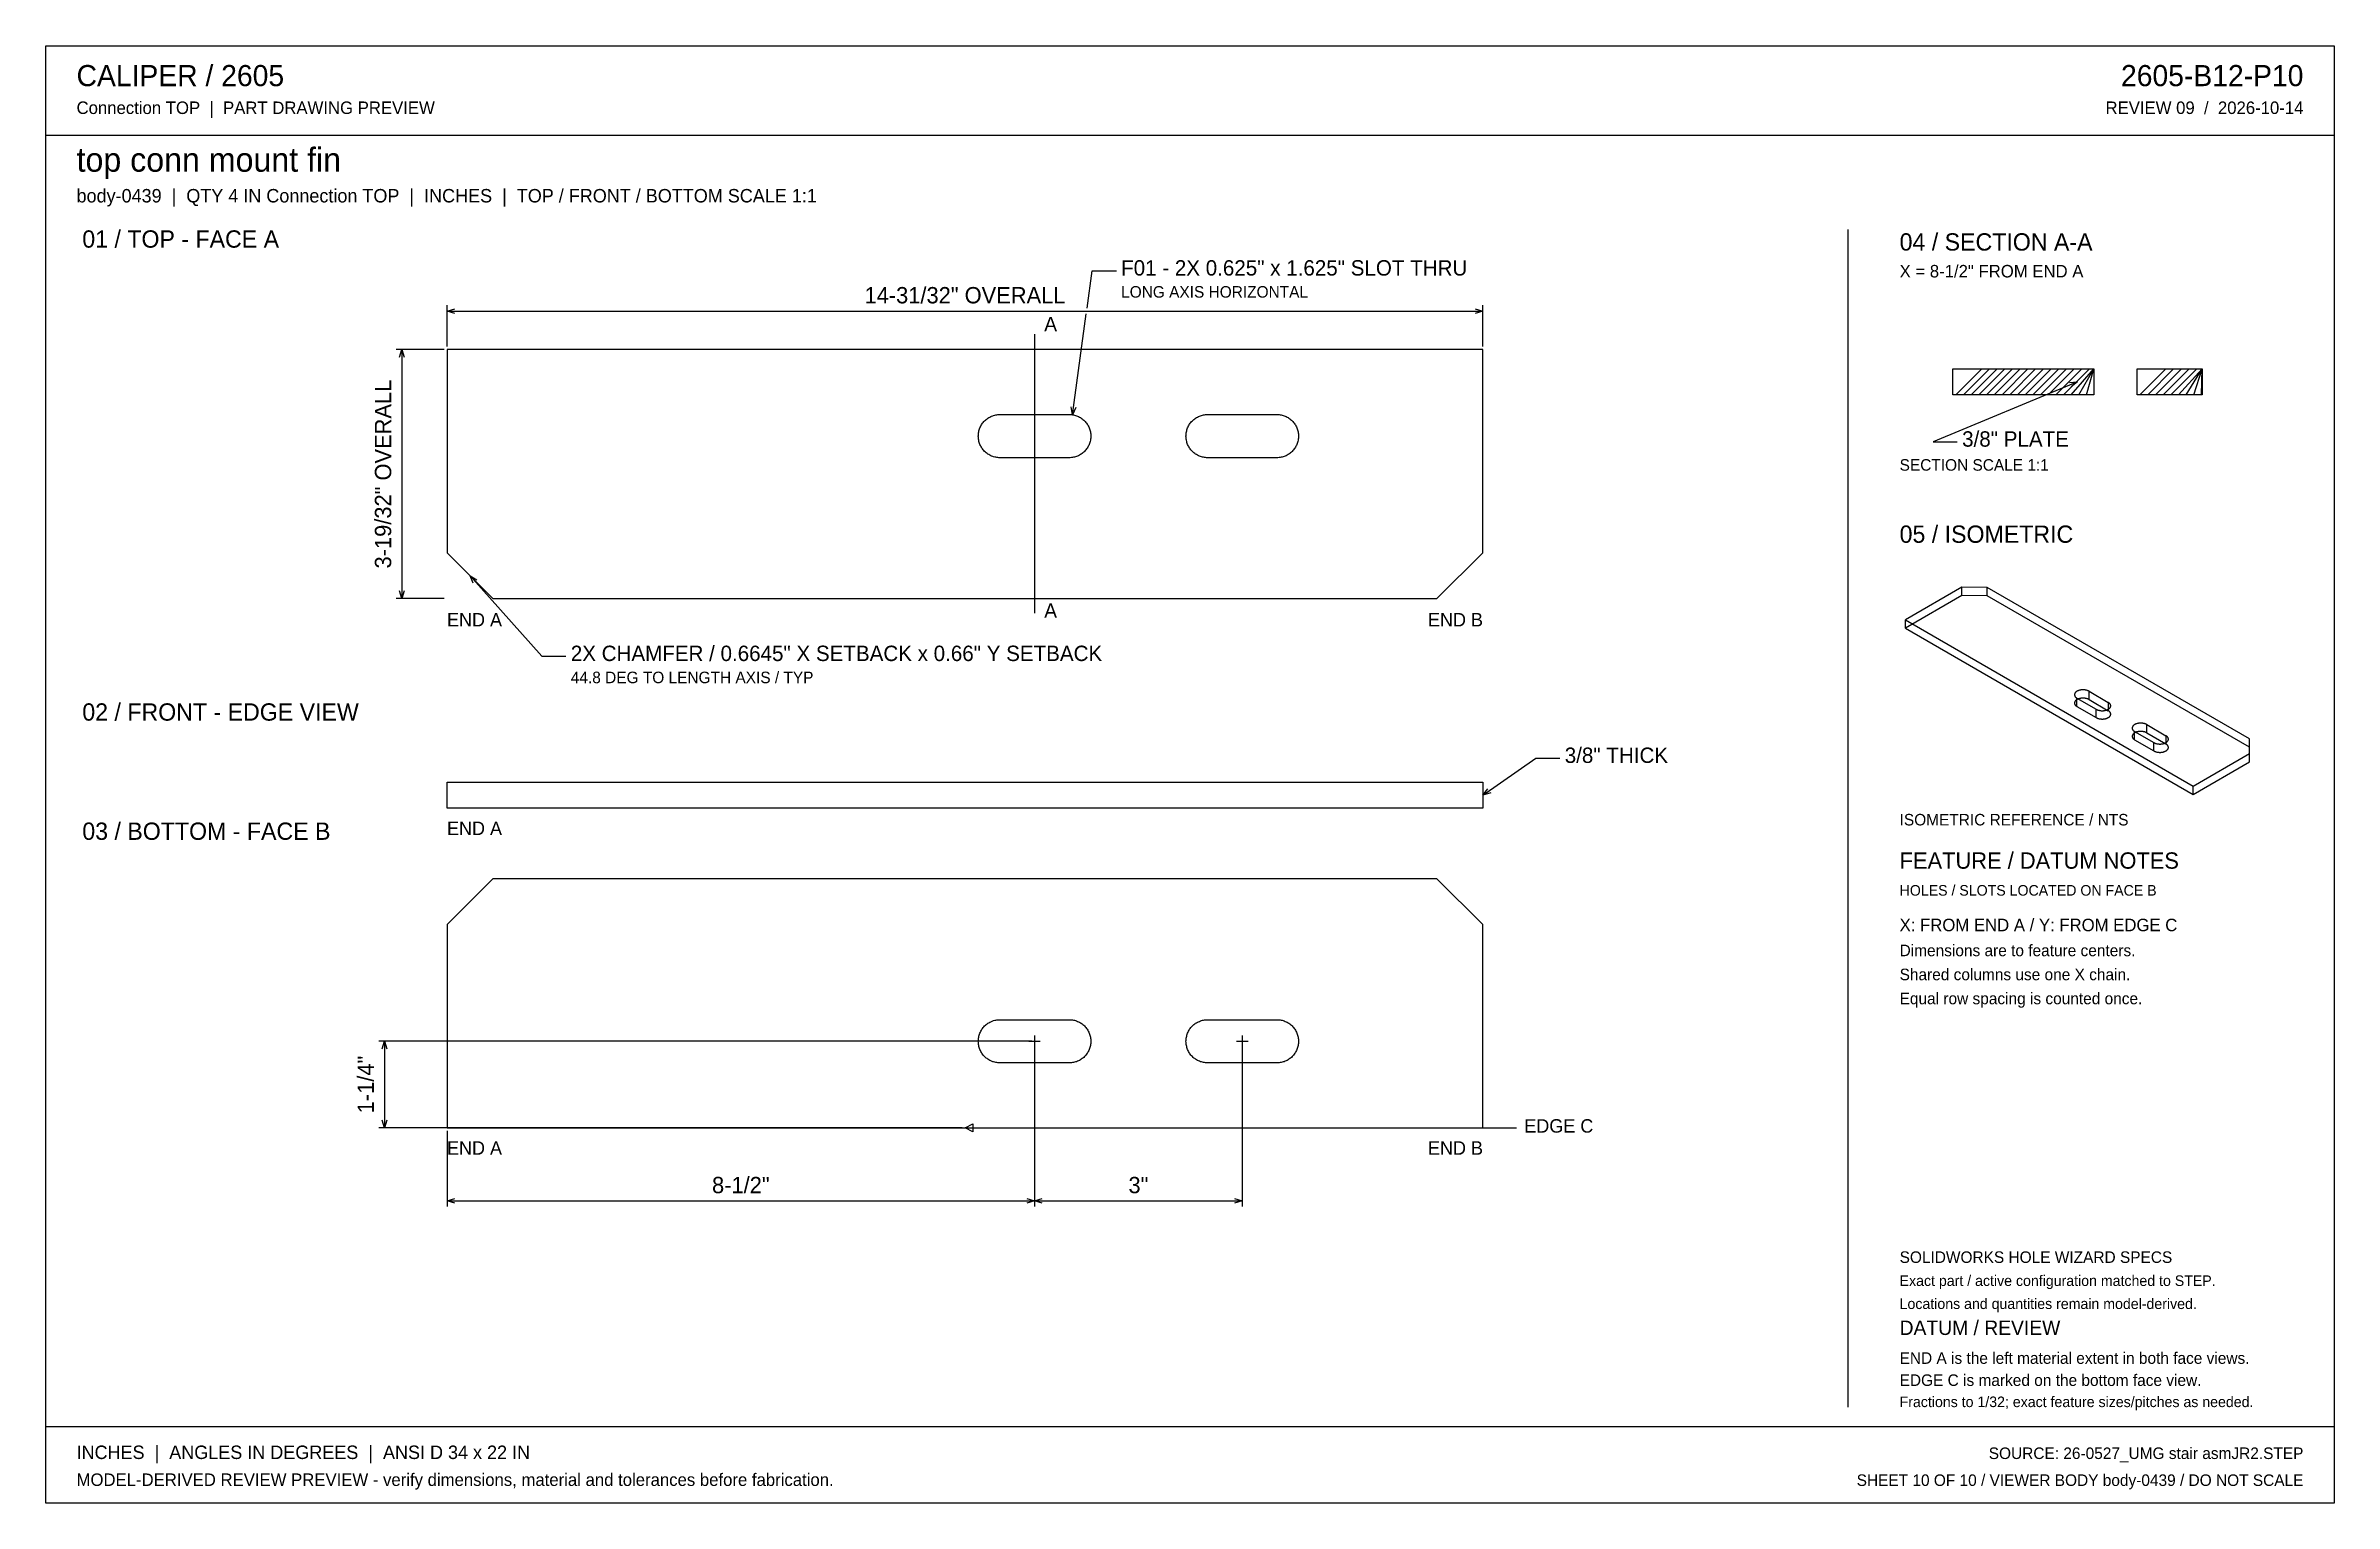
# Model space of a CAD drawing. Header units: inches. Extents: x 0.5 to 33.5, y 0.5 to 21.5.
import ezdxf
from ezdxf.enums import TextEntityAlignment as Align

# ---------------------------------------------------------------- set-up
doc = ezdxf.new("R2010")
doc.units = ezdxf.units.IN
doc.header["$MEASUREMENT"] = 0

msp = doc.modelspace()

# ---------------------------------------------------------------- texts
at = {"layer": 'ANNOTATION'}
for s, height, p in [('CALIPER / 2605', 0.30556, (0.917, 20.944)), ('Connection TOP  |  PART DRAWING PREVIEW', 0.18056, (0.917, 20.542)), ('top conn mount fin', 0.34722, (0.917, 19.708)), ('body-0439  |  QTY 4 IN Connection TOP  |  INCHES  |  TOP / FRONT / BOTTOM SCALE 1:1', 0.19444, (0.917, 19.264)), ('01 / TOP - FACE A', 0.25, (1, 18.611)), ('04 / SECTION A-A', 0.25, (27.25, 18.569)), ('F01 - 2X 0.625" x 1.625" SLOT THRU', 0.22222, (16.005, 18.208)), ('X = 8-1/2" FROM END A', 0.18056, (27.25, 18.181)), ('LONG AXIS HORIZONTAL', 0.16667, (16.005, 17.889)), ('A', 0.208, (14.894, 17.403)), ('3/8" PLATE', 0.2222, (28.153, 15.736)), ('SECTION SCALE 1:1', 0.16667, (27.25, 15.389)), ('05 / ISOMETRIC', 0.25, (27.25, 14.347)), ('END A', 0.1944, (6.268, 13.139)), ('A', 0.208, (14.894, 13.264)), ('2X CHAMFER / 0.6645" X SETBACK x 0.66" Y SETBACK', 0.22222, (8.056, 12.639)), ('44.8 DEG TO LENGTH AXIS / TYP', 0.16667, (8.056, 12.319)), ('02 / FRONT - EDGE VIEW', 0.25, (1, 11.778)), ('3/8" THICK', 0.2222, (22.413, 11.167)), ('03 / BOTTOM - FACE B', 0.25, (1, 10.056)), ('END A', 0.1944, (6.268, 10.125)), ('ISOMETRIC REFERENCE / NTS', 0.16667, (27.25, 10.264)), ('FEATURE / DATUM NOTES', 0.23611, (27.25, 9.639)), ('HOLES / SLOTS LOCATED ON FACE B', 0.15278, (27.25, 9.25)), ('X: FROM END A / Y: FROM EDGE C', 0.18056, (27.25, 8.736)), ('Dimensions are to feature centers.', 0.16667, (27.25, 8.375)), ('Shared columns use one X chain.', 0.16667, (27.25, 8.028)), ('Equal row spacing is counted once.', 0.16667, (27.25, 7.681)), ('EDGE C', 0.1944, (21.829, 5.826)), ('END A', 0.1944, (6.268, 5.507)), ('SOLIDWORKS HOLE WIZARD SPECS', 0.16667, (27.25, 3.944)), ('Exact part / active configuration matched to STEP.', 0.15278, (27.25, 3.611)), ('Locations and quantities remain model-derived.', 0.15278, (27.25, 3.278)), ('DATUM / REVIEW', 0.20833, (27.25, 2.903)), ('END A is the left material extent in both face views.', 0.16667, (27.25, 2.486)), ('EDGE C is marked on the bottom face view.', 0.16667, (27.25, 2.167)), ('Fractions to 1/32; exact feature sizes/pitches as needed.', 0.15278, (27.25, 1.861)), ('INCHES  |  ANGLES IN DEGREES  |  ANSI D 34 x 22 IN', 0.19444, (0.917, 1.111)), ('MODEL-DERIVED REVIEW PREVIEW - verify dimensions, material and tolerances before fabrication.', 0.18056, (0.917, 0.722))]:
    msp.add_text(s, height=height, dxfattribs=at).set_placement(p)
for s, height, p in [('2605-B12-P10', 0.30556, (33.083, 20.944)), ('REVIEW 09  /  2026-10-14', 0.18056, (33.083, 20.542)), ('END B', 0.1944, (21.232, 13.139)), ('END B', 0.1944, (21.232, 5.507)), ('SOURCE: 26-0527_UMG stair asmJR2.STEP', 0.16667, (33.083, 1.111)), ('SHEET 10 OF 10 / VIEWER BODY body-0439 / DO NOT SCALE', 0.16667, (33.083, 0.722))]:
    msp.add_text(s, height=height, dxfattribs=at).set_placement(p, align=Align.RIGHT)
for s, height, p in [('14-31/32" OVERALL', 0.23611, (13.75, 17.806)), ('8-1/2"', 0.2361, (10.512, 4.951)), ('3"', 0.2361, (16.255, 4.951))]:
    msp.add_text(s, height=height, dxfattribs=at).set_placement(p, align=Align.CENTER)
for s, height, p in [('3-19/32" OVERALL', 0.23611, (5.462, 15.34)), ('1-1/4"', 0.2361, (5.212, 6.521))]:
    msp.add_text(s, height=height, rotation=90, dxfattribs=at).set_placement(p, align=Align.CENTER)

# ---------------------------------------------------------------- linework, layer by layer
at = {"layer": 'ANNOTATION'}
for p, q in [((15.513, 17.736), (15.588, 18.278)), ((15.588, 18.278), (15.936, 18.278)), ((6.268, 17.181), (6.268, 17.778)), ((6.268, 17.694), (6.379, 17.729)), ((6.268, 17.694), (21.232, 17.694)), ((6.379, 17.66), (6.268, 17.694)), ((15.301, 16.198), (15.502, 17.653)), ((21.121, 17.729), (21.232, 17.694)), ((21.232, 17.694), (21.121, 17.66)), ((21.232, 17.181), (21.232, 17.778)), ((14.755, 17.361), (14.755, 13.333)), ((6.226, 17.139), (5.532, 17.139)), ((5.581, 17.028), (5.615, 17.139)), ((5.615, 17.139), (5.615, 13.541)), ((5.615, 17.139), (5.65, 17.028)), ((29.819, 16.674), (27.736, 15.806)), ((29.704, 16.663), (29.819, 16.674)), ((29.819, 16.674), (29.73, 16.599)), ((15.301, 16.198), (15.282, 16.313)), ((15.35, 16.303), (15.301, 16.198)), ((27.736, 15.806), (28.083, 15.806)), ((5.615, 13.541), (5.581, 13.652)), ((5.65, 13.652), (5.615, 13.541)), ((6.6, 13.871), (7.639, 12.708)), ((6.648, 13.765), (6.6, 13.871)), ((6.6, 13.871), (6.7, 13.812)), ((6.226, 13.541), (5.532, 13.541)), ((7.639, 12.708), (7.986, 12.708)), ((21.232, 10.701), (21.996, 11.236)), ((21.996, 11.236), (22.343, 11.236)), ((21.232, 10.701), (21.303, 10.794)), ((21.343, 10.737), (21.232, 10.701)), ((14.713, 7.146), (5.282, 7.146)), ((5.331, 7.035), (5.365, 7.146)), ((5.365, 7.146), (5.365, 5.896)), ((5.365, 7.146), (5.4, 7.035)), ((14.672, 7.146), (14.838, 7.146)), ((14.755, 7.229), (14.755, 7.062)), ((14.755, 7.104), (14.755, 4.757)), ((14.755, 7.104), (14.755, 4.757)), ((17.672, 7.146), (17.838, 7.146)), ((17.755, 7.229), (17.755, 7.062)), ((17.755, 7.104), (17.755, 4.757)), ((5.365, 5.896), (5.331, 6.007)), ((5.4, 6.007), (5.365, 5.896)), ((13.75, 5.896), (13.861, 5.951)), ((13.861, 5.951), (13.861, 5.84)), ((13.708, 5.896), (5.282, 5.896)), ((6.268, 5.854), (6.268, 4.757)), ((13.75, 5.896), (21.718, 5.896)), ((13.861, 5.84), (13.75, 5.896)), ((6.268, 4.84), (6.379, 4.875)), ((6.268, 4.84), (14.755, 4.84)), ((6.379, 4.805), (6.268, 4.84)), ((14.644, 4.875), (14.755, 4.84)), ((14.755, 4.84), (14.644, 4.805)), ((14.755, 4.84), (14.866, 4.875)), ((14.755, 4.84), (17.755, 4.84)), ((14.866, 4.805), (14.755, 4.84)), ((17.644, 4.875), (17.755, 4.84)), ((17.755, 4.84), (17.644, 4.805))]:
    msp.add_line(p, q, dxfattribs=at)
at = {"layer": 'OUTLINE'}
for p, q in [((0.472, 21.528), (33.528, 21.528)), ((0.472, 0.472), (0.472, 21.528)), ((33.528, 21.528), (33.528, 0.472)), ((0.472, 20.236), (33.528, 20.236)), ((26.5, 18.875), (26.5, 1.861)), ((21.232, 17.139), (6.268, 17.139)), ((6.268, 17.139), (6.268, 14.201)), ((21.232, 14.201), (21.232, 17.139)), ((28.021, 16.861), (30.056, 16.861)), ((28.021, 16.486), (28.021, 16.861)), ((28.062, 16.486), (28.437, 16.861)), ((28.173, 16.486), (28.548, 16.861)), ((28.285, 16.486), (28.66, 16.861)), ((28.396, 16.486), (28.771, 16.861)), ((28.507, 16.486), (28.882, 16.861)), ((28.618, 16.486), (28.993, 16.861)), ((28.729, 16.486), (29.104, 16.861)), ((28.84, 16.486), (29.215, 16.861)), ((28.951, 16.486), (29.326, 16.861)), ((29.062, 16.486), (29.437, 16.861)), ((29.173, 16.486), (29.548, 16.861)), ((29.285, 16.486), (29.66, 16.861)), ((29.396, 16.486), (29.771, 16.861)), ((29.507, 16.486), (29.882, 16.861)), ((29.618, 16.486), (29.993, 16.861)), ((29.729, 16.486), (30.056, 16.861)), ((29.84, 16.486), (30.056, 16.861)), ((29.951, 16.486), (30.056, 16.861)), ((30.056, 16.861), (30.056, 16.486)), ((30.681, 16.861), (31.618, 16.861)), ((30.681, 16.486), (30.681, 16.861)), ((30.722, 16.486), (31.097, 16.861)), ((30.833, 16.486), (31.208, 16.861)), ((30.945, 16.486), (31.32, 16.861)), ((31.056, 16.486), (31.431, 16.861)), ((31.167, 16.486), (31.542, 16.861)), ((31.278, 16.486), (31.618, 16.861)), ((31.389, 16.486), (31.618, 16.861)), ((31.5, 16.486), (31.618, 16.861)), ((31.611, 16.486), (31.618, 16.861)), ((31.618, 16.861), (31.618, 16.486)), ((14.194, 16.195), (14.209, 16.198)), ((14.209, 16.198), (14.224, 16.2)), ((14.224, 16.2), (14.24, 16.201)), ((14.24, 16.201), (14.255, 16.201)), ((14.255, 16.201), (15.255, 16.201)), ((15.255, 16.201), (15.27, 16.201)), ((15.27, 16.201), (15.286, 16.2)), ((15.286, 16.2), (15.301, 16.198)), ((15.301, 16.198), (15.316, 16.195)), ((17.194, 16.195), (17.209, 16.198)), ((17.209, 16.198), (17.224, 16.2)), ((17.224, 16.2), (17.24, 16.201)), ((17.24, 16.201), (17.255, 16.201)), ((17.255, 16.201), (18.255, 16.201)), ((18.255, 16.201), (18.27, 16.201)), ((18.27, 16.201), (18.286, 16.2)), ((18.286, 16.2), (18.301, 16.198)), ((18.301, 16.198), (18.316, 16.195)), ((30.056, 16.486), (28.021, 16.486)), ((31.618, 16.486), (30.681, 16.486)), ((13.942, 15.889), (13.943, 15.904)), ((13.943, 15.874), (13.942, 15.889)), ((13.943, 15.904), (13.944, 15.92)), ((13.944, 15.858), (13.943, 15.874)), ((13.944, 15.92), (13.946, 15.935)), ((13.946, 15.935), (13.949, 15.95)), ((13.949, 15.95), (13.952, 15.965)), ((13.952, 15.965), (13.956, 15.98)), ((13.956, 15.98), (13.961, 15.994)), ((13.961, 15.994), (13.966, 16.008)), ((13.966, 16.008), (13.973, 16.022)), ((13.973, 16.022), (13.979, 16.036)), ((13.979, 16.036), (13.987, 16.05)), ((13.987, 16.05), (13.995, 16.063)), ((13.995, 16.063), (14.004, 16.075)), ((14.004, 16.075), (14.013, 16.087)), ((14.013, 16.087), (14.023, 16.099)), ((14.023, 16.099), (14.034, 16.11)), ((14.034, 16.11), (14.045, 16.12)), ((14.045, 16.12), (14.057, 16.13)), ((14.057, 16.13), (14.069, 16.14)), ((14.069, 16.14), (14.081, 16.149)), ((14.081, 16.149), (14.094, 16.157)), ((14.094, 16.157), (14.108, 16.164)), ((14.108, 16.164), (14.121, 16.171)), ((14.121, 16.171), (14.135, 16.178)), ((14.135, 16.178), (14.15, 16.183)), ((14.15, 16.183), (14.164, 16.188)), ((14.164, 16.188), (14.179, 16.192)), ((14.179, 16.192), (14.194, 16.195)), ((15.316, 16.195), (15.331, 16.192)), ((15.331, 16.192), (15.346, 16.188)), ((15.346, 16.188), (15.36, 16.183)), ((15.36, 16.183), (15.375, 16.178)), ((15.375, 16.178), (15.389, 16.171)), ((15.389, 16.171), (15.402, 16.164)), ((15.402, 16.164), (15.416, 16.157)), ((15.416, 16.157), (15.429, 16.149)), ((15.429, 16.149), (15.441, 16.14)), ((15.441, 16.14), (15.453, 16.13)), ((15.453, 16.13), (15.465, 16.12)), ((15.465, 16.12), (15.476, 16.11)), ((15.476, 16.11), (15.487, 16.099)), ((15.487, 16.099), (15.497, 16.087)), ((15.497, 16.087), (15.506, 16.075)), ((15.506, 16.075), (15.515, 16.063)), ((15.515, 16.063), (15.523, 16.05)), ((15.523, 16.05), (15.531, 16.036)), ((15.531, 16.036), (15.537, 16.022)), ((15.537, 16.022), (15.544, 16.008)), ((15.544, 16.008), (15.549, 15.994)), ((15.549, 15.994), (15.554, 15.98)), ((15.554, 15.98), (15.558, 15.965)), ((15.558, 15.965), (15.561, 15.95)), ((15.561, 15.95), (15.564, 15.935)), ((15.564, 15.935), (15.566, 15.92)), ((15.566, 15.92), (15.567, 15.904)), ((15.567, 15.874), (15.566, 15.858)), ((15.567, 15.904), (15.567, 15.889)), ((15.567, 15.889), (15.567, 15.874)), ((16.942, 15.889), (16.943, 15.904)), ((16.943, 15.874), (16.942, 15.889)), ((16.943, 15.904), (16.944, 15.92)), ((16.944, 15.858), (16.943, 15.874)), ((16.944, 15.92), (16.946, 15.935)), ((16.946, 15.935), (16.949, 15.95)), ((16.949, 15.95), (16.952, 15.965)), ((16.952, 15.965), (16.956, 15.98)), ((16.956, 15.98), (16.961, 15.994)), ((16.961, 15.994), (16.966, 16.008)), ((16.966, 16.008), (16.973, 16.022)), ((16.973, 16.022), (16.979, 16.036)), ((16.979, 16.036), (16.987, 16.05)), ((16.987, 16.05), (16.995, 16.063)), ((16.995, 16.063), (17.004, 16.075)), ((17.004, 16.075), (17.013, 16.087)), ((17.013, 16.087), (17.023, 16.099)), ((17.023, 16.099), (17.034, 16.11)), ((17.034, 16.11), (17.045, 16.12)), ((17.045, 16.12), (17.057, 16.13)), ((17.057, 16.13), (17.069, 16.14)), ((17.069, 16.14), (17.081, 16.149)), ((17.081, 16.149), (17.094, 16.157)), ((17.094, 16.157), (17.108, 16.164)), ((17.108, 16.164), (17.121, 16.171)), ((17.121, 16.171), (17.135, 16.178)), ((17.135, 16.178), (17.15, 16.183)), ((17.15, 16.183), (17.164, 16.188)), ((17.164, 16.188), (17.179, 16.192)), ((17.179, 16.192), (17.194, 16.195)), ((18.316, 16.195), (18.331, 16.192)), ((18.331, 16.192), (18.346, 16.188)), ((18.346, 16.188), (18.36, 16.183)), ((18.36, 16.183), (18.375, 16.178)), ((18.375, 16.178), (18.389, 16.171)), ((18.389, 16.171), (18.402, 16.164)), ((18.402, 16.164), (18.416, 16.157)), ((18.416, 16.157), (18.429, 16.149)), ((18.429, 16.149), (18.441, 16.14)), ((18.441, 16.14), (18.453, 16.13)), ((18.453, 16.13), (18.465, 16.12)), ((18.465, 16.12), (18.476, 16.11)), ((18.476, 16.11), (18.487, 16.099)), ((18.487, 16.099), (18.497, 16.087)), ((18.497, 16.087), (18.506, 16.075)), ((18.506, 16.075), (18.515, 16.063)), ((18.515, 16.063), (18.523, 16.05)), ((18.523, 16.05), (18.531, 16.036)), ((18.531, 16.036), (18.537, 16.022)), ((18.537, 16.022), (18.544, 16.008)), ((18.544, 16.008), (18.549, 15.994)), ((18.549, 15.994), (18.554, 15.98)), ((18.554, 15.98), (18.558, 15.965)), ((18.558, 15.965), (18.561, 15.95)), ((18.561, 15.95), (18.564, 15.935)), ((18.564, 15.935), (18.566, 15.92)), ((18.566, 15.92), (18.567, 15.904)), ((18.567, 15.874), (18.566, 15.858)), ((18.567, 15.904), (18.567, 15.889)), ((18.567, 15.889), (18.567, 15.874)), ((13.946, 15.843), (13.944, 15.858)), ((13.949, 15.828), (13.946, 15.843)), ((13.952, 15.813), (13.949, 15.828)), ((13.956, 15.798), (13.952, 15.813)), ((13.961, 15.784), (13.956, 15.798)), ((13.966, 15.769), (13.961, 15.784)), ((13.973, 15.755), (13.966, 15.769)), ((13.979, 15.742), (13.973, 15.755)), ((13.987, 15.728), (13.979, 15.742)), ((13.995, 15.715), (13.987, 15.728)), ((14.004, 15.703), (13.995, 15.715)), ((14.013, 15.691), (14.004, 15.703)), ((14.023, 15.679), (14.013, 15.691)), ((14.034, 15.668), (14.023, 15.679)), ((14.045, 15.657), (14.034, 15.668)), ((14.057, 15.647), (14.045, 15.657)), ((14.069, 15.638), (14.057, 15.647)), ((14.081, 15.629), (14.069, 15.638)), ((14.094, 15.621), (14.081, 15.629)), ((14.108, 15.613), (14.094, 15.621)), ((14.121, 15.606), (14.108, 15.613)), ((14.135, 15.6), (14.121, 15.606)), ((14.15, 15.595), (14.135, 15.6)), ((14.164, 15.59), (14.15, 15.595)), ((14.179, 15.586), (14.164, 15.59)), ((14.194, 15.582), (14.179, 15.586)), ((14.209, 15.58), (14.194, 15.582)), ((14.224, 15.578), (14.209, 15.58)), ((14.24, 15.577), (14.224, 15.578)), ((14.255, 15.576), (14.24, 15.577)), ((15.255, 15.576), (14.255, 15.576)), ((15.27, 15.577), (15.255, 15.576)), ((15.286, 15.578), (15.27, 15.577)), ((15.301, 15.58), (15.286, 15.578)), ((15.316, 15.582), (15.301, 15.58)), ((15.331, 15.586), (15.316, 15.582)), ((15.346, 15.59), (15.331, 15.586)), ((15.36, 15.595), (15.346, 15.59)), ((15.375, 15.6), (15.36, 15.595)), ((15.389, 15.606), (15.375, 15.6)), ((15.402, 15.613), (15.389, 15.606)), ((15.416, 15.621), (15.402, 15.613)), ((15.429, 15.629), (15.416, 15.621)), ((15.441, 15.638), (15.429, 15.629)), ((15.453, 15.647), (15.441, 15.638)), ((15.465, 15.657), (15.453, 15.647)), ((15.476, 15.668), (15.465, 15.657)), ((15.487, 15.679), (15.476, 15.668)), ((15.497, 15.691), (15.487, 15.679)), ((15.506, 15.703), (15.497, 15.691)), ((15.515, 15.715), (15.506, 15.703)), ((15.523, 15.728), (15.515, 15.715)), ((15.531, 15.742), (15.523, 15.728)), ((15.537, 15.755), (15.531, 15.742)), ((15.544, 15.769), (15.537, 15.755)), ((15.549, 15.784), (15.544, 15.769)), ((15.554, 15.798), (15.549, 15.784)), ((15.558, 15.813), (15.554, 15.798)), ((15.561, 15.828), (15.558, 15.813)), ((15.564, 15.843), (15.561, 15.828)), ((15.566, 15.858), (15.564, 15.843)), ((16.946, 15.843), (16.944, 15.858)), ((16.949, 15.828), (16.946, 15.843)), ((16.952, 15.813), (16.949, 15.828)), ((16.956, 15.798), (16.952, 15.813)), ((16.961, 15.784), (16.956, 15.798)), ((16.966, 15.769), (16.961, 15.784)), ((16.973, 15.755), (16.966, 15.769)), ((16.979, 15.742), (16.973, 15.755)), ((16.987, 15.728), (16.979, 15.742)), ((16.995, 15.715), (16.987, 15.728)), ((17.004, 15.703), (16.995, 15.715)), ((17.013, 15.691), (17.004, 15.703)), ((17.023, 15.679), (17.013, 15.691)), ((17.034, 15.668), (17.023, 15.679)), ((17.045, 15.657), (17.034, 15.668)), ((17.057, 15.647), (17.045, 15.657)), ((17.069, 15.638), (17.057, 15.647)), ((17.081, 15.629), (17.069, 15.638)), ((17.094, 15.621), (17.081, 15.629)), ((17.108, 15.613), (17.094, 15.621)), ((17.121, 15.606), (17.108, 15.613)), ((17.135, 15.6), (17.121, 15.606)), ((17.15, 15.595), (17.135, 15.6)), ((17.164, 15.59), (17.15, 15.595)), ((17.179, 15.586), (17.164, 15.59)), ((17.194, 15.582), (17.179, 15.586)), ((17.209, 15.58), (17.194, 15.582)), ((17.224, 15.578), (17.209, 15.58)), ((17.24, 15.577), (17.224, 15.578)), ((17.255, 15.576), (17.24, 15.577)), ((18.255, 15.576), (17.255, 15.576)), ((18.27, 15.577), (18.255, 15.576)), ((18.286, 15.578), (18.27, 15.577)), ((18.301, 15.58), (18.286, 15.578)), ((18.316, 15.582), (18.301, 15.58)), ((18.331, 15.586), (18.316, 15.582)), ((18.346, 15.59), (18.331, 15.586)), ((18.36, 15.595), (18.346, 15.59)), ((18.375, 15.6), (18.36, 15.595)), ((18.389, 15.606), (18.375, 15.6)), ((18.402, 15.613), (18.389, 15.606)), ((18.416, 15.621), (18.402, 15.613)), ((18.429, 15.629), (18.416, 15.621)), ((18.441, 15.638), (18.429, 15.629)), ((18.453, 15.647), (18.441, 15.638)), ((18.465, 15.657), (18.453, 15.647)), ((18.476, 15.668), (18.465, 15.657)), ((18.487, 15.679), (18.476, 15.668)), ((18.497, 15.691), (18.487, 15.679)), ((18.506, 15.703), (18.497, 15.691)), ((18.515, 15.715), (18.506, 15.703)), ((18.523, 15.728), (18.515, 15.715)), ((18.531, 15.742), (18.523, 15.728)), ((18.537, 15.755), (18.531, 15.742)), ((18.544, 15.769), (18.537, 15.755)), ((18.549, 15.784), (18.544, 15.769)), ((18.554, 15.798), (18.549, 15.784)), ((18.558, 15.813), (18.554, 15.798)), ((18.561, 15.828), (18.558, 15.813)), ((18.564, 15.843), (18.561, 15.828)), ((18.566, 15.858), (18.564, 15.843)), ((6.268, 14.201), (6.932, 13.541)), ((20.567, 13.541), (21.232, 14.201)), ((28.149, 13.704), (27.333, 13.233)), ((28.149, 13.584), (27.333, 13.113)), ((28.149, 13.584), (28.149, 13.704)), ((28.517, 13.703), (28.149, 13.704)), ((28.517, 13.583), (28.149, 13.584)), ((28.517, 13.583), (28.517, 13.703)), ((32.304, 11.517), (28.517, 13.703)), ((32.304, 11.396), (28.517, 13.583)), ((6.932, 13.541), (20.567, 13.541)), ((27.333, 13.233), (31.49, 10.833)), ((27.333, 13.113), (27.333, 13.233)), ((27.333, 13.113), (31.49, 10.713)), ((29.777, 12.159), (29.776, 12.156)), ((29.776, 12.156), (29.776, 12.152)), ((29.776, 12.152), (29.776, 12.149)), ((29.776, 12.149), (29.777, 12.145)), ((29.777, 12.039), (29.776, 12.036)), ((29.776, 12.036), (29.776, 12.032)), ((29.776, 12.032), (29.776, 12.029)), ((29.776, 12.029), (29.777, 12.025)), ((29.778, 12.163), (29.777, 12.159)), ((29.777, 12.145), (29.778, 12.142)), ((29.778, 12.043), (29.777, 12.039)), ((29.777, 12.025), (29.778, 12.022)), ((29.779, 12.166), (29.778, 12.163)), ((29.778, 12.142), (29.779, 12.139)), ((29.779, 12.046), (29.778, 12.043)), ((29.778, 12.022), (29.779, 12.018)), ((29.78, 12.17), (29.779, 12.166)), ((29.779, 12.139), (29.78, 12.135)), ((29.78, 12.049), (29.779, 12.046)), ((29.779, 12.018), (29.78, 12.015)), ((29.781, 12.173), (29.78, 12.17)), ((29.78, 12.135), (29.781, 12.132)), ((29.781, 12.053), (29.78, 12.049)), ((29.78, 12.015), (29.781, 12.012)), ((29.783, 12.176), (29.781, 12.173)), ((29.781, 12.132), (29.783, 12.129)), ((29.783, 12.056), (29.781, 12.053)), ((29.781, 12.012), (29.783, 12.008)), ((29.786, 12.18), (29.783, 12.176)), ((29.783, 12.129), (29.786, 12.125)), ((29.786, 12.059), (29.783, 12.056)), ((29.783, 12.008), (29.786, 12.005)), ((29.788, 12.183), (29.786, 12.18)), ((29.786, 12.125), (29.788, 12.122)), ((29.788, 12.062), (29.786, 12.059)), ((29.786, 12.005), (29.788, 12.002)), ((29.791, 12.186), (29.788, 12.183)), ((29.788, 12.122), (29.791, 12.119)), ((29.791, 12.066), (29.788, 12.062)), ((29.788, 12.002), (29.791, 11.999)), ((29.794, 12.189), (29.791, 12.186)), ((29.791, 12.119), (29.794, 12.116)), ((29.794, 12.069), (29.791, 12.066)), ((29.791, 11.999), (29.794, 11.996)), ((29.797, 12.192), (29.794, 12.189)), ((29.794, 12.116), (29.797, 12.113)), ((29.797, 12.072), (29.794, 12.069)), ((29.794, 11.996), (29.797, 11.993)), ((29.8, 12.195), (29.797, 12.192)), ((29.797, 12.113), (29.8, 12.11)), ((29.8, 12.074), (29.797, 12.072)), ((29.797, 11.993), (29.8, 11.99)), ((29.804, 12.197), (29.8, 12.195)), ((29.8, 12.11), (29.804, 12.107)), ((29.804, 12.077), (29.8, 12.074)), ((29.8, 11.99), (29.804, 11.987)), ((29.808, 12.2), (29.804, 12.197)), ((29.804, 12.107), (29.808, 12.105)), ((29.808, 12.08), (29.804, 12.077)), ((29.804, 11.987), (29.808, 11.985)), ((29.812, 12.203), (29.808, 12.2)), ((29.808, 12.105), (29.812, 12.102)), ((29.812, 12.082), (29.808, 12.08)), ((29.808, 11.985), (29.812, 11.982)), ((29.817, 12.205), (29.812, 12.203)), ((29.812, 11.982), (29.812, 12.102)), ((29.812, 12.102), (30.09, 11.942)), ((29.817, 12.085), (29.812, 12.082)), ((29.812, 11.982), (30.09, 11.822)), ((29.821, 12.207), (29.817, 12.205)), ((29.821, 12.087), (29.817, 12.085)), ((29.826, 12.209), (29.821, 12.207)), ((29.826, 12.089), (29.821, 12.087)), ((29.831, 12.211), (29.826, 12.209)), ((29.831, 12.091), (29.826, 12.089)), ((29.836, 12.213), (29.831, 12.211)), ((29.836, 12.093), (29.831, 12.091)), ((29.841, 12.215), (29.836, 12.213)), ((29.841, 12.095), (29.836, 12.093)), ((29.846, 12.216), (29.841, 12.215)), ((29.846, 12.096), (29.841, 12.095)), ((29.852, 12.218), (29.846, 12.216)), ((29.852, 12.098), (29.846, 12.096)), ((29.858, 12.219), (29.852, 12.218)), ((29.858, 12.099), (29.852, 12.098)), ((29.863, 12.22), (29.858, 12.219)), ((29.863, 12.1), (29.858, 12.099)), ((29.869, 12.221), (29.863, 12.22)), ((29.869, 12.101), (29.863, 12.1)), ((29.875, 12.222), (29.869, 12.221)), ((29.875, 12.102), (29.869, 12.101)), ((29.881, 12.223), (29.875, 12.222)), ((29.881, 12.102), (29.875, 12.102)), ((29.887, 12.223), (29.881, 12.223)), ((29.887, 12.103), (29.881, 12.102)), ((29.893, 12.223), (29.887, 12.223)), ((29.893, 12.103), (29.887, 12.103)), ((29.899, 12.223), (29.893, 12.223)), ((29.899, 12.103), (29.893, 12.103)), ((29.905, 12.223), (29.899, 12.223)), ((29.905, 12.103), (29.899, 12.103)), ((29.911, 12.223), (29.905, 12.223)), ((29.911, 12.103), (29.905, 12.103)), ((29.917, 12.223), (29.911, 12.223)), ((29.917, 12.102), (29.911, 12.103)), ((29.923, 12.222), (29.917, 12.223)), ((29.923, 12.102), (29.917, 12.102)), ((29.929, 12.221), (29.923, 12.222)), ((29.929, 12.101), (29.923, 12.102)), ((29.935, 12.22), (29.929, 12.221)), ((29.935, 12.1), (29.929, 12.101)), ((29.94, 12.219), (29.935, 12.22)), ((29.94, 12.099), (29.935, 12.1)), ((29.946, 12.218), (29.94, 12.219)), ((29.946, 12.098), (29.94, 12.099)), ((29.951, 12.216), (29.946, 12.218)), ((29.951, 12.096), (29.946, 12.098)), ((29.957, 12.215), (29.951, 12.216)), ((29.957, 12.095), (29.951, 12.096)), ((29.962, 12.213), (29.957, 12.215)), ((29.962, 12.093), (29.957, 12.095)), ((29.967, 12.211), (29.962, 12.213)), ((29.967, 12.091), (29.962, 12.093)), ((29.972, 12.209), (29.967, 12.211)), ((29.972, 12.089), (29.967, 12.091)), ((29.977, 12.207), (29.972, 12.209)), ((29.977, 12.087), (29.972, 12.089)), ((29.981, 12.205), (29.977, 12.207)), ((29.981, 12.085), (29.977, 12.087)), ((29.986, 12.203), (29.981, 12.205)), ((29.986, 12.082), (29.981, 12.085)), ((29.986, 12.082), (29.986, 12.203)), ((29.986, 12.203), (30.264, 12.042)), ((29.986, 12.082), (30.264, 11.922)), ((30.09, 11.942), (30.094, 11.94)), ((30.09, 11.822), (30.09, 11.942)), ((30.094, 11.94), (30.099, 11.937)), ((30.099, 11.937), (30.104, 11.935)), ((30.104, 11.935), (30.109, 11.933)), ((30.109, 11.933), (30.114, 11.931)), ((30.114, 11.931), (30.119, 11.93)), ((30.119, 11.93), (30.124, 11.928)), ((30.124, 11.928), (30.13, 11.927)), ((30.13, 11.927), (30.135, 11.925)), ((30.135, 11.925), (30.141, 11.924)), ((30.141, 11.924), (30.147, 11.923)), ((30.147, 11.923), (30.153, 11.923)), ((30.153, 11.923), (30.159, 11.922)), ((30.159, 11.922), (30.165, 11.922)), ((30.165, 11.922), (30.171, 11.921)), ((30.171, 11.921), (30.177, 11.921)), ((30.177, 11.921), (30.183, 11.921)), ((30.183, 11.921), (30.189, 11.922)), ((30.189, 11.922), (30.195, 11.922)), ((30.195, 11.922), (30.201, 11.923)), ((30.201, 11.923), (30.207, 11.923)), ((30.207, 11.923), (30.212, 11.924)), ((30.212, 11.924), (30.218, 11.925)), ((30.218, 11.925), (30.224, 11.927)), ((30.224, 11.927), (30.229, 11.928)), ((30.229, 11.928), (30.235, 11.93)), ((30.235, 11.93), (30.24, 11.931)), ((30.24, 11.931), (30.245, 11.933)), ((30.245, 11.933), (30.25, 11.935)), ((30.25, 11.935), (30.255, 11.937)), ((30.255, 11.937), (30.259, 11.94)), ((30.259, 11.94), (30.264, 11.942)), ((30.264, 12.042), (30.264, 11.922)), ((30.268, 12.04), (30.264, 12.042)), ((30.264, 11.942), (30.268, 11.944)), ((30.268, 11.919), (30.264, 11.922)), ((30.272, 12.037), (30.268, 12.04)), ((30.268, 11.944), (30.272, 11.947)), ((30.272, 11.917), (30.268, 11.919)), ((30.275, 12.034), (30.272, 12.037)), ((30.272, 11.947), (30.275, 11.95)), ((30.275, 11.914), (30.272, 11.917)), ((30.279, 12.031), (30.275, 12.034)), ((30.275, 11.95), (30.279, 11.953)), ((30.279, 11.911), (30.275, 11.914)), ((30.282, 12.028), (30.279, 12.031)), ((30.279, 11.953), (30.282, 11.956)), ((30.282, 11.908), (30.279, 11.911)), ((30.285, 12.025), (30.282, 12.028)), ((30.282, 11.956), (30.285, 11.959)), ((30.285, 11.905), (30.282, 11.908)), ((30.288, 12.022), (30.285, 12.025)), ((30.285, 11.959), (30.288, 11.962)), ((30.288, 11.902), (30.285, 11.905)), ((30.29, 12.019), (30.288, 12.022)), ((30.288, 11.962), (30.29, 11.965)), ((30.29, 11.899), (30.288, 11.902)), ((30.292, 12.016), (30.29, 12.019)), ((30.29, 11.965), (30.292, 11.968)), ((30.294, 12.013), (30.292, 12.016)), ((30.292, 11.968), (30.294, 11.971)), ((30.296, 12.009), (30.294, 12.013)), ((30.294, 11.971), (30.296, 11.975)), ((30.297, 12.006), (30.296, 12.009)), ((30.296, 11.975), (30.297, 11.978)), ((30.298, 12.002), (30.297, 12.006)), ((30.297, 11.978), (30.298, 11.982)), ((30.299, 11.999), (30.298, 12.002)), ((30.298, 11.982), (30.299, 11.985)), ((30.299, 11.996), (30.299, 11.999)), ((30.299, 11.992), (30.299, 11.996)), ((30.299, 11.989), (30.299, 11.992)), ((30.299, 11.985), (30.299, 11.989)), ((30.09, 11.822), (30.094, 11.819)), ((30.094, 11.819), (30.099, 11.817)), ((30.099, 11.817), (30.104, 11.815)), ((30.104, 11.815), (30.109, 11.813)), ((30.109, 11.813), (30.114, 11.811)), ((30.114, 11.811), (30.119, 11.809)), ((30.119, 11.809), (30.124, 11.808)), ((30.124, 11.808), (30.13, 11.806)), ((30.13, 11.806), (30.135, 11.805)), ((30.135, 11.805), (30.141, 11.804)), ((30.141, 11.804), (30.147, 11.803)), ((30.147, 11.803), (30.153, 11.802)), ((30.153, 11.802), (30.159, 11.802)), ((30.159, 11.802), (30.165, 11.801)), ((30.165, 11.801), (30.171, 11.801)), ((30.171, 11.801), (30.177, 11.801)), ((30.177, 11.801), (30.183, 11.801)), ((30.183, 11.801), (30.189, 11.801)), ((30.189, 11.801), (30.195, 11.802)), ((30.195, 11.802), (30.201, 11.802)), ((30.201, 11.802), (30.207, 11.803)), ((30.207, 11.803), (30.212, 11.804)), ((30.212, 11.804), (30.218, 11.805)), ((30.218, 11.805), (30.224, 11.806)), ((30.224, 11.806), (30.229, 11.808)), ((30.229, 11.808), (30.235, 11.809)), ((30.235, 11.809), (30.24, 11.811)), ((30.24, 11.811), (30.245, 11.813)), ((30.245, 11.813), (30.25, 11.815)), ((30.25, 11.815), (30.255, 11.817)), ((30.255, 11.817), (30.259, 11.819)), ((30.259, 11.819), (30.264, 11.822)), ((30.264, 11.822), (30.268, 11.824)), ((30.268, 11.824), (30.272, 11.827)), ((30.272, 11.827), (30.275, 11.83)), ((30.275, 11.83), (30.279, 11.832)), ((30.279, 11.832), (30.282, 11.835)), ((30.282, 11.835), (30.285, 11.838)), ((30.285, 11.838), (30.288, 11.841)), ((30.288, 11.841), (30.29, 11.845)), ((30.292, 11.896), (30.29, 11.899)), ((30.29, 11.845), (30.292, 11.848)), ((30.294, 11.892), (30.292, 11.896)), ((30.292, 11.848), (30.294, 11.851)), ((30.296, 11.889), (30.294, 11.892)), ((30.294, 11.851), (30.296, 11.855)), ((30.297, 11.886), (30.296, 11.889)), ((30.296, 11.855), (30.297, 11.858)), ((30.298, 11.882), (30.297, 11.886)), ((30.297, 11.858), (30.298, 11.861)), ((30.299, 11.879), (30.298, 11.882)), ((30.298, 11.861), (30.299, 11.865)), ((30.299, 11.875), (30.299, 11.879)), ((30.299, 11.872), (30.299, 11.875)), ((30.299, 11.868), (30.299, 11.872)), ((30.299, 11.865), (30.299, 11.868)), ((30.61, 11.675), (30.609, 11.671)), ((30.609, 11.671), (30.61, 11.668)), ((30.611, 11.682), (30.61, 11.678)), ((30.61, 11.678), (30.61, 11.675)), ((30.61, 11.668), (30.61, 11.664)), ((30.61, 11.664), (30.611, 11.661)), ((30.612, 11.685), (30.611, 11.682)), ((30.611, 11.661), (30.612, 11.657)), ((30.613, 11.689), (30.612, 11.685)), ((30.612, 11.657), (30.613, 11.654)), ((30.615, 11.692), (30.613, 11.689)), ((30.613, 11.654), (30.615, 11.651)), ((30.615, 11.572), (30.613, 11.568)), ((30.617, 11.695), (30.615, 11.692)), ((30.615, 11.651), (30.617, 11.647)), ((30.617, 11.575), (30.615, 11.572)), ((30.619, 11.698), (30.617, 11.695)), ((30.617, 11.647), (30.619, 11.644)), ((30.619, 11.578), (30.617, 11.575)), ((30.621, 11.702), (30.619, 11.698)), ((30.619, 11.644), (30.621, 11.641)), ((30.621, 11.581), (30.619, 11.578)), ((30.624, 11.705), (30.621, 11.702)), ((30.621, 11.641), (30.624, 11.638)), ((30.624, 11.584), (30.621, 11.581)), ((30.627, 11.708), (30.624, 11.705)), ((30.624, 11.638), (30.627, 11.635)), ((30.627, 11.587), (30.624, 11.584)), ((30.63, 11.711), (30.627, 11.708)), ((30.627, 11.635), (30.63, 11.632)), ((30.63, 11.59), (30.627, 11.587)), ((30.634, 11.714), (30.63, 11.711)), ((30.63, 11.632), (30.634, 11.629)), ((30.634, 11.593), (30.63, 11.59)), ((30.637, 11.716), (30.634, 11.714)), ((30.634, 11.629), (30.637, 11.626)), ((30.637, 11.596), (30.634, 11.593)), ((30.641, 11.719), (30.637, 11.716)), ((30.637, 11.626), (30.641, 11.624)), ((30.641, 11.599), (30.637, 11.596)), ((30.645, 11.721), (30.641, 11.719)), ((30.641, 11.624), (30.645, 11.621)), ((30.645, 11.601), (30.641, 11.599)), ((30.65, 11.724), (30.645, 11.721)), ((30.645, 11.501), (30.645, 11.621)), ((30.645, 11.621), (30.923, 11.461)), ((30.65, 11.604), (30.645, 11.601)), ((30.654, 11.726), (30.65, 11.724)), ((30.654, 11.606), (30.65, 11.604)), ((30.659, 11.728), (30.654, 11.726)), ((30.659, 11.608), (30.654, 11.606)), ((30.664, 11.73), (30.659, 11.728)), ((30.664, 11.61), (30.659, 11.608)), ((30.669, 11.732), (30.664, 11.73)), ((30.669, 11.612), (30.664, 11.61)), ((30.674, 11.734), (30.669, 11.732)), ((30.674, 11.614), (30.669, 11.612)), ((30.68, 11.735), (30.674, 11.734)), ((30.68, 11.615), (30.674, 11.614)), ((30.685, 11.737), (30.68, 11.735)), ((30.685, 11.617), (30.68, 11.615)), ((30.691, 11.738), (30.685, 11.737)), ((30.691, 11.618), (30.685, 11.617)), ((30.697, 11.739), (30.691, 11.738)), ((30.697, 11.619), (30.691, 11.618)), ((30.702, 11.74), (30.697, 11.739)), ((30.702, 11.62), (30.697, 11.619)), ((30.708, 11.741), (30.702, 11.74)), ((30.708, 11.621), (30.702, 11.62)), ((30.714, 11.741), (30.708, 11.741)), ((30.714, 11.621), (30.708, 11.621)), ((30.72, 11.742), (30.714, 11.741)), ((30.72, 11.622), (30.714, 11.621)), ((30.726, 11.742), (30.72, 11.742)), ((30.726, 11.622), (30.72, 11.622)), ((30.732, 11.742), (30.726, 11.742)), ((30.732, 11.622), (30.726, 11.622)), ((30.738, 11.742), (30.732, 11.742)), ((30.738, 11.622), (30.732, 11.622)), ((30.744, 11.742), (30.738, 11.742)), ((30.744, 11.622), (30.738, 11.622)), ((30.75, 11.741), (30.744, 11.742)), ((30.75, 11.621), (30.744, 11.622)), ((30.756, 11.741), (30.75, 11.741)), ((30.756, 11.621), (30.75, 11.621)), ((30.762, 11.74), (30.756, 11.741)), ((30.762, 11.62), (30.756, 11.621)), ((30.768, 11.739), (30.762, 11.74)), ((30.768, 11.619), (30.762, 11.62)), ((30.774, 11.738), (30.768, 11.739)), ((30.774, 11.618), (30.768, 11.619)), ((30.779, 11.737), (30.774, 11.738)), ((30.779, 11.617), (30.774, 11.618)), ((30.785, 11.735), (30.779, 11.737)), ((30.785, 11.615), (30.779, 11.617)), ((30.79, 11.734), (30.785, 11.735)), ((30.79, 11.614), (30.785, 11.615)), ((30.795, 11.732), (30.79, 11.734)), ((30.795, 11.612), (30.79, 11.614)), ((30.8, 11.73), (30.795, 11.732)), ((30.8, 11.61), (30.795, 11.612)), ((30.805, 11.728), (30.8, 11.73)), ((30.805, 11.608), (30.8, 11.61)), ((30.81, 11.726), (30.805, 11.728)), ((30.81, 11.606), (30.805, 11.608)), ((30.815, 11.724), (30.81, 11.726)), ((30.815, 11.604), (30.81, 11.606)), ((30.819, 11.721), (30.815, 11.724)), ((30.819, 11.601), (30.815, 11.604)), ((30.819, 11.601), (30.819, 11.721)), ((30.819, 11.721), (31.097, 11.561)), ((30.819, 11.601), (31.097, 11.441)), ((30.61, 11.555), (30.609, 11.551)), ((30.609, 11.551), (30.61, 11.548)), ((30.611, 11.561), (30.61, 11.558)), ((30.61, 11.558), (30.61, 11.555)), ((30.61, 11.548), (30.61, 11.544)), ((30.61, 11.544), (30.611, 11.541)), ((30.612, 11.565), (30.611, 11.561)), ((30.611, 11.541), (30.612, 11.537)), ((30.613, 11.568), (30.612, 11.565)), ((30.612, 11.537), (30.613, 11.534)), ((30.613, 11.534), (30.615, 11.53)), ((30.615, 11.53), (30.617, 11.527)), ((30.617, 11.527), (30.619, 11.524)), ((30.619, 11.524), (30.621, 11.521)), ((30.621, 11.521), (30.624, 11.518)), ((30.624, 11.518), (30.627, 11.515)), ((30.627, 11.515), (30.63, 11.512)), ((30.63, 11.512), (30.634, 11.509)), ((30.634, 11.509), (30.637, 11.506)), ((30.637, 11.506), (30.641, 11.503)), ((30.641, 11.503), (30.645, 11.501)), ((30.645, 11.501), (30.923, 11.341)), ((30.923, 11.341), (30.923, 11.461)), ((30.923, 11.461), (30.928, 11.458)), ((30.923, 11.341), (30.928, 11.338)), ((30.928, 11.458), (30.932, 11.456)), ((30.928, 11.338), (30.932, 11.336)), ((30.932, 11.456), (30.937, 11.454)), ((30.932, 11.336), (30.937, 11.334)), ((30.937, 11.454), (30.942, 11.452)), ((30.937, 11.334), (30.942, 11.332)), ((30.942, 11.452), (30.947, 11.45)), ((30.942, 11.332), (30.947, 11.33)), ((30.947, 11.45), (30.952, 11.448)), ((30.947, 11.33), (30.952, 11.328)), ((30.952, 11.448), (30.957, 11.447)), ((30.952, 11.328), (30.957, 11.327)), ((30.957, 11.447), (30.963, 11.445)), ((30.957, 11.327), (30.963, 11.325)), ((30.963, 11.445), (30.969, 11.444)), ((30.963, 11.325), (30.969, 11.324)), ((30.969, 11.444), (30.974, 11.443)), ((30.969, 11.324), (30.974, 11.323)), ((30.974, 11.443), (30.98, 11.442)), ((30.974, 11.323), (30.98, 11.322)), ((30.98, 11.442), (30.986, 11.441)), ((30.98, 11.322), (30.986, 11.321)), ((30.986, 11.441), (30.992, 11.441)), ((30.986, 11.321), (30.992, 11.321)), ((30.992, 11.441), (30.998, 11.44)), ((30.992, 11.321), (30.998, 11.32)), ((30.998, 11.44), (31.004, 11.44)), ((30.998, 11.32), (31.004, 11.32)), ((31.004, 11.44), (31.01, 11.44)), ((31.004, 11.32), (31.01, 11.32)), ((31.01, 11.44), (31.016, 11.44)), ((31.01, 11.32), (31.016, 11.32)), ((31.016, 11.44), (31.022, 11.44)), ((31.016, 11.32), (31.022, 11.32)), ((31.022, 11.44), (31.028, 11.441)), ((31.022, 11.32), (31.028, 11.321)), ((31.028, 11.441), (31.034, 11.441)), ((31.028, 11.321), (31.034, 11.321)), ((31.034, 11.441), (31.04, 11.442)), ((31.034, 11.321), (31.04, 11.322)), ((31.04, 11.442), (31.046, 11.443)), ((31.04, 11.322), (31.046, 11.323)), ((31.046, 11.443), (31.051, 11.444)), ((31.046, 11.323), (31.051, 11.324)), ((31.051, 11.444), (31.057, 11.445)), ((31.051, 11.324), (31.057, 11.325)), ((31.057, 11.445), (31.062, 11.447)), ((31.057, 11.325), (31.062, 11.327)), ((31.062, 11.447), (31.068, 11.448)), ((31.062, 11.327), (31.068, 11.328)), ((31.068, 11.448), (31.073, 11.45)), ((31.068, 11.328), (31.073, 11.33)), ((31.073, 11.45), (31.078, 11.452)), ((31.073, 11.33), (31.078, 11.332)), ((31.078, 11.452), (31.083, 11.454)), ((31.078, 11.332), (31.083, 11.334)), ((31.083, 11.454), (31.088, 11.456)), ((31.083, 11.334), (31.088, 11.336)), ((31.088, 11.456), (31.092, 11.458)), ((31.088, 11.336), (31.092, 11.338)), ((31.092, 11.458), (31.097, 11.461)), ((31.092, 11.338), (31.097, 11.341)), ((31.101, 11.559), (31.097, 11.561)), ((31.097, 11.561), (31.097, 11.441)), ((31.097, 11.461), (31.101, 11.463)), ((31.101, 11.438), (31.097, 11.441)), ((31.097, 11.341), (31.101, 11.343)), ((31.105, 11.556), (31.101, 11.559)), ((31.101, 11.463), (31.105, 11.466)), ((31.105, 11.436), (31.101, 11.438)), ((31.101, 11.343), (31.105, 11.346)), ((31.109, 11.553), (31.105, 11.556)), ((31.105, 11.466), (31.109, 11.469)), ((31.109, 11.433), (31.105, 11.436)), ((31.105, 11.346), (31.109, 11.348)), ((31.112, 11.55), (31.109, 11.553)), ((31.109, 11.469), (31.112, 11.472)), ((31.112, 11.43), (31.109, 11.433)), ((31.109, 11.348), (31.112, 11.351)), ((31.115, 11.547), (31.112, 11.55)), ((31.112, 11.472), (31.115, 11.475)), ((31.115, 11.427), (31.112, 11.43)), ((31.112, 11.351), (31.115, 11.354)), ((31.118, 11.544), (31.115, 11.547)), ((31.115, 11.475), (31.118, 11.478)), ((31.118, 11.424), (31.115, 11.427)), ((31.115, 11.354), (31.118, 11.357)), ((31.121, 11.541), (31.118, 11.544)), ((31.118, 11.478), (31.121, 11.481)), ((31.121, 11.421), (31.118, 11.424)), ((31.118, 11.357), (31.121, 11.36)), ((31.123, 11.538), (31.121, 11.541)), ((31.121, 11.481), (31.123, 11.484)), ((31.123, 11.418), (31.121, 11.421)), ((31.121, 11.36), (31.123, 11.364)), ((31.126, 11.535), (31.123, 11.538)), ((31.123, 11.484), (31.126, 11.487)), ((31.126, 11.415), (31.123, 11.418)), ((31.123, 11.364), (31.126, 11.367)), ((31.127, 11.532), (31.126, 11.535)), ((31.126, 11.487), (31.127, 11.49)), ((31.127, 11.411), (31.126, 11.415)), ((31.126, 11.367), (31.127, 11.37)), ((31.129, 11.528), (31.127, 11.532)), ((31.127, 11.49), (31.129, 11.494)), ((31.129, 11.408), (31.127, 11.411)), ((31.127, 11.37), (31.129, 11.373)), ((31.13, 11.525), (31.129, 11.528)), ((31.129, 11.494), (31.13, 11.497)), ((31.13, 11.404), (31.129, 11.408)), ((31.129, 11.373), (31.13, 11.377)), ((31.131, 11.521), (31.13, 11.525)), ((31.13, 11.497), (31.131, 11.501)), ((31.131, 11.401), (31.13, 11.404)), ((31.13, 11.377), (31.131, 11.38)), ((31.132, 11.518), (31.131, 11.521)), ((31.131, 11.501), (31.132, 11.504)), ((31.132, 11.398), (31.131, 11.401)), ((31.131, 11.38), (31.132, 11.384)), ((31.133, 11.514), (31.132, 11.518)), ((31.132, 11.504), (31.133, 11.507)), ((31.133, 11.394), (31.132, 11.398)), ((31.132, 11.384), (31.133, 11.387)), ((31.133, 11.511), (31.133, 11.514)), ((31.133, 11.507), (31.133, 11.511)), ((31.133, 11.391), (31.133, 11.394)), ((31.133, 11.387), (31.133, 11.391)), ((31.49, 10.833), (32.306, 11.304)), ((32.306, 11.304), (32.304, 11.517)), ((32.304, 11.396), (32.304, 11.517)), ((32.306, 11.184), (32.304, 11.396)), ((32.306, 11.184), (32.306, 11.304)), ((31.49, 10.713), (32.306, 11.184)), ((6.268, 10.889), (21.232, 10.889)), ((6.268, 10.514), (6.268, 10.889)), ((21.232, 10.889), (21.232, 10.514)), ((31.49, 10.713), (31.49, 10.833)), ((21.232, 10.514), (6.268, 10.514)), ((6.932, 9.493), (6.268, 8.833)), ((20.567, 9.493), (6.932, 9.493)), ((21.232, 8.833), (20.567, 9.493)), ((6.268, 8.833), (6.268, 5.896)), ((21.232, 5.896), (21.232, 8.833)), ((13.966, 7.265), (13.973, 7.279)), ((13.973, 7.279), (13.979, 7.293)), ((13.979, 7.293), (13.987, 7.306)), ((13.987, 7.306), (13.995, 7.319)), ((13.995, 7.319), (14.004, 7.332)), ((14.004, 7.332), (14.013, 7.344)), ((14.013, 7.344), (14.023, 7.356)), ((14.023, 7.356), (14.034, 7.367)), ((14.034, 7.367), (14.045, 7.377)), ((14.045, 7.377), (14.057, 7.387)), ((14.057, 7.387), (14.069, 7.397)), ((14.069, 7.397), (14.081, 7.406)), ((14.081, 7.406), (14.094, 7.414)), ((14.094, 7.414), (14.108, 7.421)), ((14.108, 7.421), (14.121, 7.428)), ((14.121, 7.428), (14.135, 7.434)), ((14.135, 7.434), (14.15, 7.44)), ((14.15, 7.44), (14.164, 7.445)), ((14.164, 7.445), (14.179, 7.449)), ((14.179, 7.449), (14.194, 7.452)), ((14.194, 7.452), (14.209, 7.455)), ((14.209, 7.455), (14.224, 7.457)), ((14.224, 7.457), (14.24, 7.458)), ((14.24, 7.458), (14.255, 7.458)), ((14.255, 7.458), (15.255, 7.458)), ((15.255, 7.458), (15.27, 7.458)), ((15.27, 7.458), (15.286, 7.457)), ((15.286, 7.457), (15.301, 7.455)), ((15.301, 7.455), (15.316, 7.452)), ((15.316, 7.452), (15.331, 7.449)), ((15.331, 7.449), (15.346, 7.445)), ((15.346, 7.445), (15.36, 7.44)), ((15.36, 7.44), (15.375, 7.434)), ((15.375, 7.434), (15.389, 7.428)), ((15.389, 7.428), (15.402, 7.421)), ((15.402, 7.421), (15.416, 7.414)), ((15.416, 7.414), (15.429, 7.406)), ((15.429, 7.406), (15.441, 7.397)), ((15.441, 7.397), (15.453, 7.387)), ((15.453, 7.387), (15.465, 7.377)), ((15.465, 7.377), (15.476, 7.367)), ((15.476, 7.367), (15.487, 7.356)), ((15.487, 7.356), (15.497, 7.344)), ((15.497, 7.344), (15.506, 7.332)), ((15.506, 7.332), (15.515, 7.319)), ((15.515, 7.319), (15.523, 7.306)), ((15.523, 7.306), (15.531, 7.293)), ((15.531, 7.293), (15.537, 7.279)), ((15.537, 7.279), (15.544, 7.265)), ((16.966, 7.265), (16.973, 7.279)), ((16.973, 7.279), (16.979, 7.293)), ((16.979, 7.293), (16.987, 7.306)), ((16.987, 7.306), (16.995, 7.319)), ((16.995, 7.319), (17.004, 7.332)), ((17.004, 7.332), (17.013, 7.344)), ((17.013, 7.344), (17.023, 7.356)), ((17.023, 7.356), (17.034, 7.367)), ((17.034, 7.367), (17.045, 7.377)), ((17.045, 7.377), (17.057, 7.387)), ((17.057, 7.387), (17.069, 7.397)), ((17.069, 7.397), (17.081, 7.406)), ((17.081, 7.406), (17.094, 7.414)), ((17.094, 7.414), (17.108, 7.421)), ((17.108, 7.421), (17.121, 7.428)), ((17.121, 7.428), (17.135, 7.434)), ((17.135, 7.434), (17.15, 7.44)), ((17.15, 7.44), (17.164, 7.445)), ((17.164, 7.445), (17.179, 7.449)), ((17.179, 7.449), (17.194, 7.452)), ((17.194, 7.452), (17.209, 7.455)), ((17.209, 7.455), (17.224, 7.457)), ((17.224, 7.457), (17.24, 7.458)), ((17.24, 7.458), (17.255, 7.458)), ((17.255, 7.458), (18.255, 7.458)), ((18.255, 7.458), (18.27, 7.458)), ((18.27, 7.458), (18.286, 7.457)), ((18.286, 7.457), (18.301, 7.455)), ((18.301, 7.455), (18.316, 7.452)), ((18.316, 7.452), (18.331, 7.449)), ((18.331, 7.449), (18.346, 7.445)), ((18.346, 7.445), (18.36, 7.44)), ((18.36, 7.44), (18.375, 7.434)), ((18.375, 7.434), (18.389, 7.428)), ((18.389, 7.428), (18.402, 7.421)), ((18.402, 7.421), (18.416, 7.414)), ((18.416, 7.414), (18.429, 7.406)), ((18.429, 7.406), (18.441, 7.397)), ((18.441, 7.397), (18.453, 7.387)), ((18.453, 7.387), (18.465, 7.377)), ((18.465, 7.377), (18.476, 7.367)), ((18.476, 7.367), (18.487, 7.356)), ((18.487, 7.356), (18.497, 7.344)), ((18.497, 7.344), (18.506, 7.332)), ((18.506, 7.332), (18.515, 7.319)), ((18.515, 7.319), (18.523, 7.306)), ((18.523, 7.306), (18.531, 7.293)), ((18.531, 7.293), (18.537, 7.279)), ((18.537, 7.279), (18.544, 7.265)), ((13.942, 7.146), (13.943, 7.161)), ((13.943, 7.13), (13.942, 7.146)), ((13.943, 7.161), (13.944, 7.176)), ((13.944, 7.115), (13.943, 7.13)), ((13.944, 7.176), (13.946, 7.192)), ((13.946, 7.1), (13.944, 7.115)), ((13.946, 7.192), (13.949, 7.207)), ((13.949, 7.085), (13.946, 7.1)), ((13.949, 7.207), (13.952, 7.222)), ((13.952, 7.07), (13.949, 7.085)), ((13.952, 7.222), (13.956, 7.236)), ((13.956, 7.055), (13.952, 7.07)), ((13.956, 7.236), (13.961, 7.251)), ((13.961, 7.04), (13.956, 7.055)), ((13.961, 7.251), (13.966, 7.265)), ((13.966, 7.026), (13.961, 7.04)), ((13.973, 7.012), (13.966, 7.026)), ((13.979, 6.998), (13.973, 7.012)), ((13.987, 6.985), (13.979, 6.998)), ((13.995, 6.972), (13.987, 6.985)), ((14.004, 6.96), (13.995, 6.972)), ((14.013, 6.947), (14.004, 6.96)), ((14.023, 6.936), (14.013, 6.947)), ((15.497, 6.947), (15.487, 6.936)), ((15.506, 6.96), (15.497, 6.947)), ((15.515, 6.972), (15.506, 6.96)), ((15.523, 6.985), (15.515, 6.972)), ((15.531, 6.998), (15.523, 6.985)), ((15.537, 7.012), (15.531, 6.998)), ((15.544, 7.026), (15.537, 7.012)), ((15.544, 7.265), (15.549, 7.251)), ((15.549, 7.04), (15.544, 7.026)), ((15.549, 7.251), (15.554, 7.236)), ((15.554, 7.055), (15.549, 7.04)), ((15.554, 7.236), (15.558, 7.222)), ((15.558, 7.07), (15.554, 7.055)), ((15.558, 7.222), (15.561, 7.207)), ((15.561, 7.085), (15.558, 7.07)), ((15.561, 7.207), (15.564, 7.192)), ((15.564, 7.1), (15.561, 7.085)), ((15.564, 7.192), (15.566, 7.176)), ((15.566, 7.115), (15.564, 7.1)), ((15.566, 7.176), (15.567, 7.161)), ((15.567, 7.13), (15.566, 7.115)), ((15.567, 7.161), (15.567, 7.146)), ((15.567, 7.146), (15.567, 7.13)), ((16.942, 7.146), (16.943, 7.161)), ((16.943, 7.13), (16.942, 7.146)), ((16.943, 7.161), (16.944, 7.176)), ((16.944, 7.115), (16.943, 7.13)), ((16.944, 7.176), (16.946, 7.192)), ((16.946, 7.1), (16.944, 7.115)), ((16.946, 7.192), (16.949, 7.207)), ((16.949, 7.085), (16.946, 7.1)), ((16.949, 7.207), (16.952, 7.222)), ((16.952, 7.07), (16.949, 7.085)), ((16.952, 7.222), (16.956, 7.236)), ((16.956, 7.055), (16.952, 7.07)), ((16.956, 7.236), (16.961, 7.251)), ((16.961, 7.04), (16.956, 7.055)), ((16.961, 7.251), (16.966, 7.265)), ((16.966, 7.026), (16.961, 7.04)), ((16.973, 7.012), (16.966, 7.026)), ((16.979, 6.998), (16.973, 7.012)), ((16.987, 6.985), (16.979, 6.998)), ((16.995, 6.972), (16.987, 6.985)), ((17.004, 6.96), (16.995, 6.972)), ((17.013, 6.947), (17.004, 6.96)), ((17.023, 6.936), (17.013, 6.947)), ((18.497, 6.947), (18.487, 6.936)), ((18.506, 6.96), (18.497, 6.947)), ((18.515, 6.972), (18.506, 6.96)), ((18.523, 6.985), (18.515, 6.972)), ((18.531, 6.998), (18.523, 6.985)), ((18.537, 7.012), (18.531, 6.998)), ((18.544, 7.026), (18.537, 7.012)), ((18.544, 7.265), (18.549, 7.251)), ((18.549, 7.04), (18.544, 7.026)), ((18.549, 7.251), (18.554, 7.236)), ((18.554, 7.055), (18.549, 7.04)), ((18.554, 7.236), (18.558, 7.222)), ((18.558, 7.07), (18.554, 7.055)), ((18.558, 7.222), (18.561, 7.207)), ((18.561, 7.085), (18.558, 7.07)), ((18.561, 7.207), (18.564, 7.192)), ((18.564, 7.1), (18.561, 7.085)), ((18.564, 7.192), (18.566, 7.176)), ((18.566, 7.115), (18.564, 7.1)), ((18.566, 7.176), (18.567, 7.161)), ((18.567, 7.13), (18.566, 7.115)), ((18.567, 7.161), (18.567, 7.146)), ((18.567, 7.146), (18.567, 7.13)), ((14.034, 6.925), (14.023, 6.936)), ((14.045, 6.914), (14.034, 6.925)), ((14.057, 6.904), (14.045, 6.914)), ((14.069, 6.895), (14.057, 6.904)), ((14.081, 6.886), (14.069, 6.895)), ((14.094, 6.878), (14.081, 6.886)), ((14.108, 6.87), (14.094, 6.878)), ((14.121, 6.863), (14.108, 6.87)), ((14.135, 6.857), (14.121, 6.863)), ((14.15, 6.851), (14.135, 6.857)), ((14.164, 6.847), (14.15, 6.851)), ((14.179, 6.843), (14.164, 6.847)), ((14.194, 6.839), (14.179, 6.843)), ((14.209, 6.837), (14.194, 6.839)), ((14.224, 6.835), (14.209, 6.837)), ((14.24, 6.834), (14.224, 6.835)), ((14.255, 6.833), (14.24, 6.834)), ((15.255, 6.833), (14.255, 6.833)), ((15.27, 6.834), (15.255, 6.833)), ((15.286, 6.835), (15.27, 6.834)), ((15.301, 6.837), (15.286, 6.835)), ((15.316, 6.839), (15.301, 6.837)), ((15.331, 6.843), (15.316, 6.839)), ((15.346, 6.847), (15.331, 6.843)), ((15.36, 6.851), (15.346, 6.847)), ((15.375, 6.857), (15.36, 6.851)), ((15.389, 6.863), (15.375, 6.857)), ((15.402, 6.87), (15.389, 6.863)), ((15.416, 6.878), (15.402, 6.87)), ((15.429, 6.886), (15.416, 6.878)), ((15.441, 6.895), (15.429, 6.886)), ((15.453, 6.904), (15.441, 6.895)), ((15.465, 6.914), (15.453, 6.904)), ((15.476, 6.925), (15.465, 6.914)), ((15.487, 6.936), (15.476, 6.925)), ((17.034, 6.925), (17.023, 6.936)), ((17.045, 6.914), (17.034, 6.925)), ((17.057, 6.904), (17.045, 6.914)), ((17.069, 6.895), (17.057, 6.904)), ((17.081, 6.886), (17.069, 6.895)), ((17.094, 6.878), (17.081, 6.886)), ((17.108, 6.87), (17.094, 6.878)), ((17.121, 6.863), (17.108, 6.87)), ((17.135, 6.857), (17.121, 6.863)), ((17.15, 6.851), (17.135, 6.857)), ((17.164, 6.847), (17.15, 6.851)), ((17.179, 6.843), (17.164, 6.847)), ((17.194, 6.839), (17.179, 6.843)), ((17.209, 6.837), (17.194, 6.839)), ((17.224, 6.835), (17.209, 6.837)), ((17.24, 6.834), (17.224, 6.835)), ((17.255, 6.833), (17.24, 6.834)), ((18.255, 6.833), (17.255, 6.833)), ((18.27, 6.834), (18.255, 6.833)), ((18.286, 6.835), (18.27, 6.834)), ((18.301, 6.837), (18.286, 6.835)), ((18.316, 6.839), (18.301, 6.837)), ((18.331, 6.843), (18.316, 6.839)), ((18.346, 6.847), (18.331, 6.843)), ((18.36, 6.851), (18.346, 6.847)), ((18.375, 6.857), (18.36, 6.851)), ((18.389, 6.863), (18.375, 6.857)), ((18.402, 6.87), (18.389, 6.863)), ((18.416, 6.878), (18.402, 6.87)), ((18.429, 6.886), (18.416, 6.878)), ((18.441, 6.895), (18.429, 6.886)), ((18.453, 6.904), (18.441, 6.895)), ((18.465, 6.914), (18.453, 6.904)), ((18.476, 6.925), (18.465, 6.914)), ((18.487, 6.936), (18.476, 6.925)), ((6.268, 5.896), (21.232, 5.896)), ((0.472, 1.583), (33.528, 1.583)), ((33.528, 0.472), (0.472, 0.472))]:
    msp.add_line(p, q, dxfattribs=at)

msp.set_redraw_order([(e.dxf.handle, doc.entitydb.next_handle()) for e in msp.query("TEXT MTEXT ATTDEF DIMENSION ARC_DIMENSION")])  # texts and dimensions are drawn at this point

doc.saveas('drawing.dxf')
